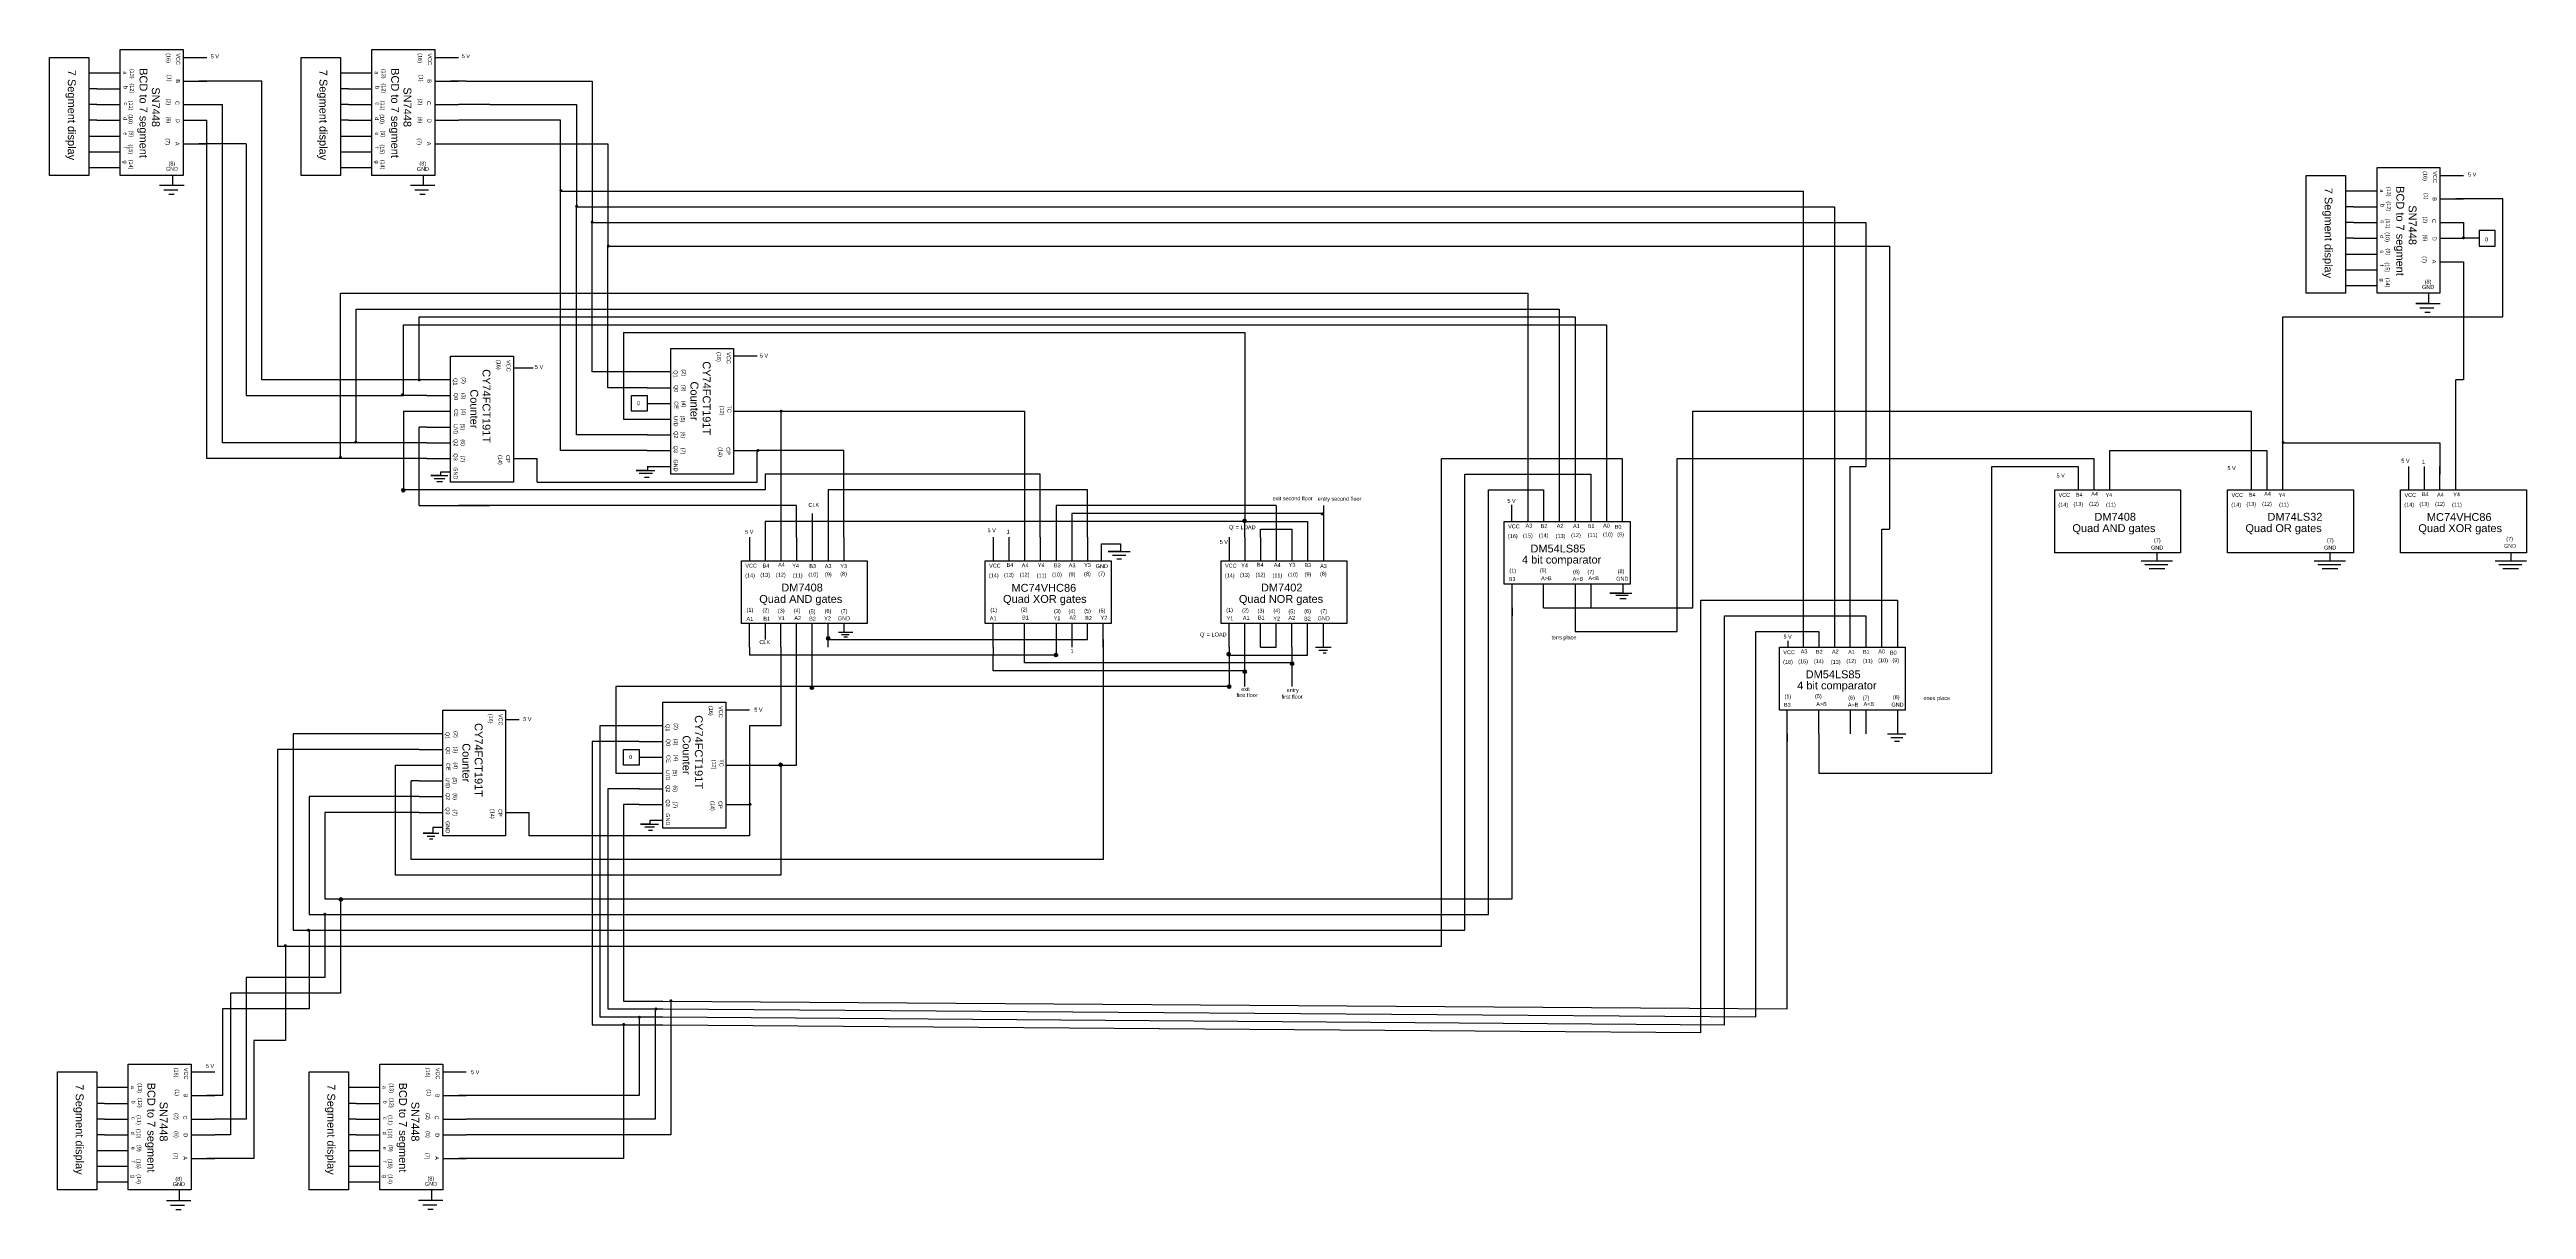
# Model space of a CAD drawing. Header units: millimetres. Extents: x 5.2 to 84, y 1.1 to 38.
import ezdxf

# ---------------------------------------------------------------- set-up
doc = ezdxf.new("R2010")
doc.units = ezdxf.units.MM
doc.styles.get("Standard").update_dxf_attribs({"font": 'arial.ttf'})

msp = doc.modelspace()

# ---------------------------------------------------------------- hatches: boundary and pattern name
h = msp.add_hatch(color=256)
h.dxf.hatch_style = 1
h.paths.add_polyline_path([(21.46, 33.516, 1), (21.559, 33.516, 1)])
h = msp.add_hatch(color=256)
h.dxf.hatch_style = 1
h.paths.add_polyline_path([(21.96, 33.018, 1), (22.059, 33.018, 1)])
h = msp.add_hatch(color=256)
h.dxf.hatch_style = 1
h.paths.add_polyline_path([(22.452, 32.514, 1), (22.551, 32.514, 1)])
h = msp.add_hatch(color=256)
h.dxf.hatch_style = 1
h.paths.add_polyline_path([(22.966, 31.752, 1), (23.065, 31.752, 1)])
h = msp.add_hatch(color=256)
h.dxf.hatch_style = 1
h.paths.add_polyline_path([(82.045, 32.015, 1), (81.946, 32.015, 1)])
h = msp.add_hatch(color=256)
h.dxf.hatch_style = 1
h.paths.add_polyline_path([(16.416, 27.02, 1), (16.515, 27.02, 1)])
h = msp.add_hatch(color=256)
h.dxf.hatch_style = 1
h.paths.add_polyline_path([(16.955, 27.499, 1), (17.054, 27.499, 1)])
h = msp.add_hatch(color=256)
h.dxf.hatch_style = 1
h.paths.add_polyline_path([(28.559, 26.503, 1), (28.46, 26.503, 1)])
h = msp.add_hatch(color=256)
h.dxf.hatch_style = 1
h.paths.add_polyline_path([(14.936, 25.522, 1), (15.035, 25.522, 1)])
h = msp.add_hatch(color=256)
h.dxf.hatch_style = 1
h.paths.add_polyline_path([(27.822, 25.256, 1), (27.723, 25.256, 1)])
h = msp.add_hatch(color=256)
h.dxf.hatch_style = 1
h.paths.add_polyline_path([(76.314, 25.507, 1), (76.215, 25.507, 1)])
h = msp.add_hatch(color=256)
h.dxf.hatch_style = 1
h.paths.add_polyline_path([(14.448, 25.035, 1), (14.547, 25.035, 1)])
h = msp.add_hatch(color=256)
h.dxf.hatch_style = 1
h.paths.add_polyline_path([(16.449, 23.99, 1), (16.548, 23.99, 1)])
h = msp.add_hatch(color=256)
h.dxf.hatch_style = 1
h.paths.add_polyline_path([(43.198, 23.016, 1), (43.297, 23.016, 1)])
h = msp.add_hatch(color=256)
h.dxf.hatch_style = 1
h.paths.add_polyline_path([(45.76, 23.238, 1), (45.661, 23.238, 1)])
h = msp.add_hatch(color=256)
h.dxf.hatch_style = 1
h.paths.add_polyline_path([(29.956, 19.282, 1), (30.055, 19.282, 1)])
h = msp.add_hatch(color=256)
h.dxf.hatch_style = 1
h.paths.add_polyline_path([(37.296, 18.75, 1), (37.197, 18.75, 1)])
h = msp.add_hatch(color=256)
h.dxf.hatch_style = 1
h.paths.add_polyline_path([(42.788, 18.78, 1), (42.689, 18.78, 1)])
h = msp.add_hatch(color=256)
h.dxf.hatch_style = 1
h.paths.add_polyline_path([(43.302, 18.22, 1), (43.203, 18.22, 1)])
h = msp.add_hatch(color=256)
h.dxf.hatch_style = 1
h.paths.add_polyline_path([(44.807, 18.474, 1), (44.708, 18.474, 1)])
h = msp.add_hatch(color=256)
h.dxf.hatch_style = 1
h.paths.add_polyline_path([(29.436, 17.711, 1), (29.535, 17.711, 1)])
h = msp.add_hatch(color=256)
h.dxf.hatch_style = 1
h.paths.add_polyline_path([(42.803, 17.749, 1), (42.704, 17.749, 1)])
h = msp.add_hatch(color=256)
h.dxf.hatch_style = 1
h.paths.add_polyline_path([(28.544, 15.263, 1), (28.445, 15.263, 1)])
h = msp.add_hatch(color=256)
h.dxf.hatch_style = 1
h.paths.add_polyline_path([(27.572, 14.006, 1), (27.473, 14.006, 1)])
h = msp.add_hatch(color=256)
h.dxf.hatch_style = 1
h.paths.add_polyline_path([(14.563, 10.98, 1), (14.464, 10.98, 1)])
h = msp.add_hatch(color=256)
h.dxf.hatch_style = 1
h.paths.add_polyline_path([(14.053, 10.511, 1), (13.954, 10.511, 1)])
h = msp.add_hatch(color=256)
h.dxf.hatch_style = 1
h.paths.add_polyline_path([(12.796, 9.512, 1), (12.697, 9.512, 1)])
h = msp.add_hatch(color=256)
h.dxf.hatch_style = 1
h.paths.add_polyline_path([(13.53, 10.003, 1), (13.431, 10.003, 1)])
h = msp.add_hatch(color=256)
h.dxf.hatch_style = 1
h.paths.add_polyline_path([(24.052, 7.238, 1), (23.953, 7.238, 1)])
h = msp.add_hatch(color=256)
h.dxf.hatch_style = 1
h.paths.add_polyline_path([(24.583, 7.501, 1), (24.484, 7.501, 1)])
h = msp.add_hatch(color=256)
h.dxf.hatch_style = 1
h.paths.add_polyline_path([(25.056, 7.76, 1), (24.957, 7.76, 1)])
h = msp.add_hatch(color=256)
h.dxf.hatch_style = 1
h.paths.add_polyline_path([(23.555, 7.008, 1), (23.456, 7.008, 1)])

# ---------------------------------------------------------------- linework, layer by layer
for p, q in [((7.5, 34.25), (7.5, 38)), ((7.5, 38), (9.5, 38)), ((9.5, 38), (9.5, 34.25)), ((15.5, 34.25), (15.5, 38)), ((15.5, 38), (17.5, 38)), ((17.5, 38), (17.5, 34.25)), ((5.25, 37.75), (6.5, 37.75)), ((5.25, 34), (5.25, 37.75)), ((6.5, 37.75), (6.5, 34)), ((7, 37.25), (6.5, 37.25)), ((7.5, 37.25), (7, 37.25)), ((9.5, 37.75), (10.25, 37.75)), ((13.25, 37.75), (14.5, 37.75)), ((13.25, 34), (13.25, 37.75)), ((14.5, 37.75), (14.5, 34)), ((15, 37.25), (14.5, 37.25)), ((15.5, 37.25), (15, 37.25)), ((17.5, 37.75), (18.25, 37.75)), ((6.75, 36.75), (6.5, 36.75)), ((6.75, 36.25), (6.5, 36.25)), ((6.75, 36.75), (7.5, 36.75)), ((6.75, 36.25), (7.5, 36.25)), ((9.5, 37), (10.25, 37)), ((9.5, 36.25), (10.25, 36.25)), ((10.5, 37), (10, 37)), ((12, 37), (10.25, 37)), ((10.25, 36.25), (10.75, 36.25)), ((10.75, 25.5), (10.75, 36.25)), ((12, 27.5), (12, 37)), ((14.75, 36.75), (14.5, 36.75)), ((14.75, 36.25), (14.5, 36.25)), ((14.75, 36.75), (15.5, 36.75)), ((14.75, 36.25), (15.5, 36.25)), ((17.5, 37), (18.25, 37)), ((17.5, 36.25), (18.25, 36.25)), ((18.5, 37), (18, 37)), ((19.25, 36.25), (18.25, 36.25)), ((18.5, 37), (22.5, 37)), ((19.25, 36.25), (22, 36.25)), ((22, 36.25), (22, 33)), ((22.5, 37), (22.5, 32.5)), ((6.75, 35.75), (6.5, 35.75)), ((6.75, 35.75), (7.5, 35.75)), ((9.5, 35.75), (10.25, 35.75)), ((10.25, 25), (10.25, 35.75)), ((14.75, 35.75), (14.5, 35.75)), ((14.75, 35.75), (14.5, 35.75)), ((14.75, 35.75), (15.5, 35.75)), ((17.5, 35.75), (18.25, 35.75)), ((18.75, 35.75), (18.25, 35.75)), ((21.5, 35.75), (18.75, 35.75)), ((21.5, 33.5), (21.5, 35.75)), ((6.5, 35.25), (6.75, 35.25)), ((6.5, 34.75), (6.75, 34.75)), ((6.75, 35.25), (7.5, 35.25)), ((6.75, 34.75), (7.5, 34.75)), ((9.5, 35), (10.25, 35)), ((11.5, 35), (10, 35)), ((11.5, 35), (11.5, 27)), ((14.5, 35.25), (14.75, 35.25)), ((14.5, 34.75), (14.75, 34.75)), ((14.75, 35.25), (15.5, 35.25)), ((14.75, 34.75), (15.5, 34.75)), ((17.5, 35), (18.25, 35)), ((18.25, 35), (23, 35)), ((23, 35), (23, 31.75)), ((6.5, 34), (5.25, 34)), ((6.5, 34.25), (7, 34.25)), ((6.75, 34.25), (7.5, 34.25)), ((7.5, 34), (7.5, 34.25)), ((9.5, 34), (7.5, 34)), ((9.157, 34.006), (9.157, 33.685)), ((9.5, 34.5), (9.5, 34.5)), ((9.5, 34.25), (9.5, 34)), ((14.5, 34), (13.25, 34)), ((14.5, 34.25), (15.5, 34.25)), ((15.5, 34), (15.5, 34.25)), ((17.5, 34), (15.5, 34)), ((17.133, 34.005), (17.133, 33.685)), ((17.5, 34.5), (17.5, 34.5)), ((17.5, 34.25), (17.5, 34)), ((77, 34), (78.25, 34)), ((77, 30.25), (77, 34)), ((78.25, 34), (78.25, 30.25)), ((79.25, 30.5), (79.25, 34.25)), ((79.25, 34.25), (81.25, 34.25)), ((81.25, 34.25), (81.25, 30.5)), ((81.25, 34), (82, 34)), ((8.751, 33.685), (9.525, 33.685)), ((8.883, 33.544), (9.327, 33.544)), ((9.044, 33.403), (9.213, 33.403)), ((16.727, 33.685), (17.5, 33.685)), ((16.859, 33.543), (17.302, 33.543)), ((17.019, 33.402), (17.189, 33.402)), ((21.5, 31), (21.5, 33.5)), ((21.5, 33.5), (46.5, 33.5)), ((46.5, 33.5), (61, 33.5)), ((61, 33.5), (61, 19)), ((78.75, 33.5), (78.25, 33.5)), ((79.25, 33.5), (78.75, 33.5)), ((81.25, 33.25), (82, 33.25)), ((82.25, 33.25), (81.75, 33.25)), ((83.25, 33.25), (82.25, 33.25)), ((83.25, 29.5), (83.25, 33.25)), ((22, 32.5), (22, 33)), ((22, 33), (46.5, 33)), ((22, 25.75), (22, 32.5)), ((22.5, 32), (22.5, 32.5)), ((22.5, 32.5), (46.5, 32.5)), ((46.25, 33), (62, 33)), ((46.25, 32.5), (63, 32.5)), ((62, 33), (62, 19)), ((63, 32.5), (63, 24.75)), ((78.5, 33), (78.25, 33)), ((78.5, 32.5), (78.25, 32.5)), ((78.5, 33), (79.25, 33)), ((78.5, 32.5), (79.25, 32.5)), ((81.25, 32.5), (82, 32.5)), ((82, 32.5), (82, 32)), ((22.5, 27.75), (22.5, 32)), ((23, 27.25), (23, 31.75)), ((23, 31.75), (23.5, 31.75)), ((23.5, 31.75), (46.5, 31.75)), ((46.5, 31.75), (63.75, 31.75)), ((63.75, 31.75), (63.75, 22.75)), ((78.5, 32), (78.25, 32)), ((78.5, 32), (78.25, 32)), ((78.25, 31.5), (78.5, 31.5)), ((78.5, 32), (79.25, 32)), ((78.5, 31.5), (79.25, 31.5)), ((81.25, 32), (82, 32)), ((82.5, 32), (82, 32)), ((82.5, 32.25), (82.5, 31.75)), ((83, 32.25), (82.5, 32.25)), ((82.5, 31.75), (83, 31.75)), ((83, 31.75), (83, 32.25)), ((21.5, 25.25), (21.5, 31)), ((78.25, 31), (78.5, 31)), ((78.5, 31), (79.25, 31)), ((81.25, 31.25), (82, 31.25)), ((81.25, 30.75), (81.25, 30.75)), ((82, 31.25), (82, 27.5)), ((14.5, 25), (14.5, 30.25)), ((14.5, 30.25), (27.75, 30.25)), ((27.75, 30.25), (52.25, 30.25)), ((52.25, 30.25), (52.25, 23.75)), ((78.25, 30.25), (77, 30.25)), ((78.25, 30.5), (79.25, 30.5)), ((79.25, 30.25), (79.25, 30.5)), ((81.25, 30.25), (79.25, 30.25)), ((80.887, 29.93), (80.481, 29.93)), ((80.481, 29.93), (81.254, 29.93)), ((80.887, 30.25), (80.887, 29.93)), ((81.25, 30.5), (81.25, 30.25)), ((15, 25.5), (15, 29.75)), ((15, 29.75), (27.75, 29.75)), ((16.5, 27), (16.5, 29.25)), ((16.5, 29.25), (27.75, 29.25)), ((17, 29.25), (17, 29.5)), ((17, 29.5), (27.75, 29.5)), ((17, 27.5), (17, 29.25)), ((27.5, 29.75), (53.25, 29.75)), ((27.75, 29.5), (53.75, 29.5)), ((27.75, 29.25), (54.75, 29.25)), ((53.25, 29.75), (53.25, 23.75)), ((53.75, 29.5), (53.75, 23.75)), ((54.75, 29.25), (54.75, 23.5)), ((76.25, 25.5), (76.25, 29.5)), ((76.25, 29.5), (83.25, 29.5)), ((80.613, 29.789), (81.056, 29.789)), ((80.774, 29.647), (80.943, 29.647)), ((23.5, 29), (23.5, 26.25)), ((23.5, 29), (43.25, 29)), ((25, 24.75), (25, 28.5)), ((25, 28.5), (27, 28.5)), ((27, 28.5), (27, 24.75)), ((43.25, 29), (43.25, 23)), ((18, 24.5), (18, 28.25)), ((18, 28.25), (20, 28.25)), ((19.992, 27.88), (20.628, 27.88)), ((20, 28.25), (20, 24.5)), ((24.5, 27.75), (22.5, 27.75)), ((25, 27.75), (24.5, 27.75)), ((27.75, 28.25), (27, 28.25)), ((11.5, 27), (16.5, 27)), ((17, 27.5), (12, 27.5)), ((17.25, 27), (16.5, 27)), ((17.5, 27.5), (17, 27.5)), ((17.25, 27), (18, 27)), ((18, 27.5), (17.5, 27.5)), ((24.25, 27.25), (23, 27.25)), ((23.75, 27), (24.25, 27)), ((23.75, 26.5), (23.75, 27)), ((24.25, 27.25), (25, 27.25)), ((24.25, 27), (24.25, 26.5)), ((81.75, 25), (81.75, 27.5)), ((82, 27.5), (81.75, 27.5)), ((16.5, 26.5), (17.25, 26.5)), ((16.5, 26.5), (16.5, 24)), ((17.25, 26), (17, 26)), ((17, 25), (17, 26)), ((17.25, 26.5), (18, 26.5)), ((17.25, 26), (18, 26)), ((23.5, 26.25), (24.25, 26.25)), ((24.25, 26.5), (23.75, 26.5)), ((24.25, 26.75), (25, 26.75)), ((24.25, 26.25), (25, 26.25)), ((27, 26.5), (27.75, 26.5)), ((27.75, 26.5), (28.5, 26.5)), ((28.5, 26.5), (28.5, 22.5)), ((28.5, 26.5), (36.25, 26.5)), ((36.25, 26.5), (36.25, 22.5)), ((57.5, 20.25), (57.5, 26.5)), ((57.5, 26.5), (75.25, 26.5)), ((75.25, 26.5), (75.25, 24.75)), ((15, 25.5), (10.75, 25.5)), ((17.25, 25.5), (15, 25.5)), ((17.25, 25.5), (18, 25.5)), ((24.25, 25.25), (21.5, 25.25)), ((24.25, 25.75), (22, 25.75)), ((24.25, 25.75), (25, 25.75)), ((24.25, 25.25), (25, 25.25)), ((27, 25.25), (27.75, 25.25)), ((30.5, 25.25), (27.75, 25.25)), ((27.75, 24.25), (27.75, 25.25)), ((30.5, 22.5), (30.5, 25.25)), ((70.75, 24), (70.75, 25.25)), ((70.75, 25.25), (75.75, 25.25)), ((75.75, 25.25), (75.75, 24.75)), ((76.25, 25.25), (76.25, 25.5)), ((76.25, 25.5), (81.25, 25.5)), ((76.25, 24), (76.25, 25.25)), ((81.25, 25.5), (81.25, 24.5)), ((14.5, 25), (10.25, 25)), ((17.25, 25), (14.5, 25)), ((17, 23.5), (17, 25)), ((17.25, 25), (18, 25)), ((17.68, 24.458), (17.372, 24.458)), ((17.372, 24.458), (17.909, 24.458)), ((18.005, 24.56), (17.68, 24.56)), ((17.68, 24.56), (17.68, 24.458)), ((18, 24.25), (18, 24.5)), ((20, 25), (20.75, 25)), ((20, 24.75), (20, 24.75)), ((20, 24.5), (20, 24.25)), ((20.75, 24.25), (20.75, 25)), ((24.26, 24.623), (23.901, 24.623)), ((23.901, 24.623), (24.499, 24.623)), ((23.992, 24.532), (24.42, 24.532)), ((24.25, 24.75), (25, 24.75)), ((24.26, 24.733), (24.26, 24.623)), ((25, 24.5), (25, 24.75)), ((27, 24.5), (25, 24.5)), ((27, 25), (27, 25)), ((27, 24.75), (27, 24.5)), ((36.75, 24.5), (28, 24.5)), ((28, 24.5), (28, 24)), ((36.75, 22.5), (36.75, 24.5)), ((49.5, 18), (49.5, 25)), ((49.5, 25), (55.25, 25)), ((50.25, 18.25), (50.25, 24.5)), ((50.25, 24.5), (54.25, 24.5)), ((54.25, 24.5), (54.25, 23.5)), ((55.25, 25), (55.25, 23.5)), ((57, 19.5), (57, 25)), ((57, 25), (70.25, 25)), ((62.5, 19), (62.5, 24.75)), ((62.5, 24.75), (63, 24.75)), ((67, 15), (67, 24.75)), ((67, 24.75), (69.75, 24.75)), ((69.75, 24.75), (69.75, 24)), ((70.25, 25), (70.25, 24)), ((75.25, 24.75), (75.25, 24)), ((75.75, 25), (75.75, 24)), ((80.25, 24.75), (80.25, 24)), ((80.75, 24.75), (80.75, 24)), ((81.25, 24), (81.25, 24.75)), ((81.75, 24), (81.75, 25)), ((28, 24), (16.5, 24)), ((17.481, 24.362), (17.819, 24.362)), ((17.565, 24.265), (17.74, 24.265)), ((20, 24.25), (18, 24.25)), ((20.75, 24.25), (27.75, 24.25)), ((24.161, 24.402), (24.31, 24.402)), ((38.25, 24), (30, 24)), ((30, 24), (30, 22.25)), ((38.25, 22.5), (38.25, 24)), ((51, 17.75), (51, 24)), ((51, 24), (52.75, 24)), ((52.25, 23.75), (52.25, 23)), ((52.75, 24), (52.75, 23.5)), ((52.75, 23.75), (52.75, 23)), ((53.25, 23.75), (53.25, 23)), ((53.75, 23.75), (53.75, 23)), ((54.25, 23.75), (54.25, 23)), ((54.75, 23.75), (54.75, 23)), ((55.25, 23.75), (55.25, 23)), ((69, 24), (72.75, 24)), ((69, 22), (69, 24)), ((72.5, 24), (72.5, 24)), ((72.75, 24), (73, 24)), ((73, 24), (73, 22)), ((74.5, 24), (78.25, 24)), ((74.5, 22), (74.5, 24)), ((78, 24), (78, 24)), ((78.25, 24), (78.5, 24)), ((78.5, 24), (78.5, 22)), ((80, 24), (83.75, 24)), ((80, 22), (80, 24)), ((83.5, 24), (83.5, 24)), ((83.75, 24), (84, 24)), ((84, 24), (84, 22)), ((17, 23.5), (19.25, 23.5)), ((29, 23.5), (18.25, 23.5)), ((43.25, 23), (28, 23)), ((28, 23), (28, 22.5)), ((29, 22.5), (29, 23.5)), ((29.5, 23.25), (29.5, 22.25)), ((44.25, 23.5), (37.25, 23.5)), ((37.25, 23.5), (37.25, 22.5)), ((45.75, 23.25), (37.75, 23.25)), ((37.75, 23.25), (37.75, 22.5)), ((43.25, 22.5), (43.25, 23)), ((43.25, 23), (45.25, 23)), ((44.25, 23.5), (44.25, 22.5)), ((45.25, 23), (45.25, 22.25)), ((45.75, 23.5), (45.75, 22.25)), ((51.5, 23), (55.25, 23)), ((51.5, 21), (51.5, 23)), ((51.736, 23.528), (51.736, 23.001)), ((55, 23), (55, 23)), ((55.25, 23), (55.5, 23)), ((55.5, 23), (55.5, 21)), ((27.5, 22.5), (27.5, 21.75)), ((28, 22.5), (28, 21.75)), ((28.5, 22.5), (28.5, 21.75)), ((29, 22.5), (29, 21.75)), ((29.5, 22.5), (29.5, 21.75)), ((30, 22.5), (30, 21.75)), ((30.5, 22.5), (30.5, 21.75)), ((35.25, 22.5), (35.25, 21.75)), ((35.75, 22.5), (35.75, 21.75)), ((36.25, 22.5), (36.25, 21.75)), ((36.75, 22.5), (36.75, 21.75)), ((37.25, 22.5), (37.25, 21.75)), ((37.75, 22.5), (37.75, 21.75)), ((38.25, 22.5), (38.25, 21.75)), ((38.693, 21.737), (38.693, 22.288)), ((38.693, 22.288), (39.296, 22.288)), ((39.296, 22.288), (39.296, 22.038)), ((42.75, 22.5), (42.75, 21.75)), ((43.25, 22.5), (43.25, 21.75)), ((43.75, 22.5), (43.75, 22.75)), ((43.75, 22.75), (44.75, 22.75)), ((43.75, 22.5), (43.75, 21.75)), ((44.25, 22.5), (44.25, 21.75)), ((44.75, 22.75), (44.75, 22.5)), ((44.75, 22.5), (44.75, 21.75)), ((45.25, 22.5), (45.25, 21.75)), ((45.75, 22.5), (45.75, 21.75)), ((63.5, 19), (63.5, 22.75)), ((63.5, 22.75), (63.75, 22.75)), ((27.25, 21.75), (31, 21.75)), ((27.25, 19.75), (27.25, 21.75)), ((30.75, 21.75), (30.75, 21.75)), ((31, 21.75), (31.25, 21.75)), ((31.25, 21.75), (31.25, 19.75)), ((35, 21.75), (38.75, 21.75)), ((35, 19.75), (35, 21.75)), ((38.5, 21.75), (38.5, 21.75)), ((38.75, 21.75), (39, 21.75)), ((39.296, 22.038), (38.904, 22.038)), ((38.904, 22.038), (39.607, 22.038)), ((39, 21.75), (39, 19.75)), ((39.045, 21.927), (39.466, 21.927)), ((39.185, 21.807), (39.336, 21.807)), ((42.5, 21.75), (46.25, 21.75)), ((42.5, 19.75), (42.5, 21.75)), ((46, 21.75), (46, 21.75)), ((46.25, 21.75), (46.5, 21.75)), ((46.5, 21.75), (46.5, 19.75)), ((72.75, 22), (69, 22)), ((71.75, 21.75), (72.75, 21.75)), ((71.872, 21.629), (72.601, 21.629)), ((72, 21.75), (72.5, 21.75)), ((72, 21.5), (72.5, 21.5)), ((72.25, 22), (72.25, 21.75)), ((73, 22), (72.75, 22)), ((78.25, 22), (74.5, 22)), ((77.25, 21.75), (78.25, 21.75)), ((77.372, 21.629), (78.101, 21.629)), ((77.5, 21.75), (78, 21.75)), ((77.5, 21.5), (78, 21.5)), ((77.75, 22), (77.75, 21.75)), ((78.5, 22), (78.25, 22)), ((83.75, 22), (80, 22)), ((83, 21.75), (84, 21.75)), ((83.122, 21.629), (83.851, 21.629)), ((83.25, 21.75), (83.75, 21.75)), ((83.25, 21.5), (83.75, 21.5)), ((83.5, 22), (83.5, 21.75)), ((84, 22), (83.75, 22)), ((55.25, 21), (51.5, 21)), ((51.75, 20.25), (51.75, 21)), ((51.75, 11), (51.75, 20.5)), ((52.75, 20.25), (52.75, 21)), ((53.75, 21), (53.75, 20.25)), ((54.25, 21), (54.25, 20.25)), ((55.271, 20.716), (54.86, 20.716)), ((54.86, 20.716), (55.56, 20.716)), ((55.046, 20.652), (55.438, 20.652)), ((55.175, 20.55), (55.374, 20.55)), ((55.5, 21), (55.25, 21)), ((55.271, 20.999), (55.271, 20.716)), ((57.75, 18.75), (57.75, 20.5)), ((57.75, 20.5), (64, 20.5)), ((64, 20.5), (64, 19)), ((31, 19.75), (27.25, 19.75)), ((27.5, 19), (27.5, 19.75)), ((28, 19.75), (28, 19.25)), ((28.5, 19), (28.5, 19.75)), ((29, 19), (29, 19.75)), ((29.5, 19), (29.5, 19.75)), ((30, 19), (30, 19.75)), ((30.5, 19.75), (30.5, 19.5)), ((31.25, 19.75), (31, 19.75)), ((38.75, 19.75), (35, 19.75)), ((35.25, 19), (35.25, 19.75)), ((36.25, 19), (36.25, 19.75)), ((37.25, 19.75), (37.25, 18.75)), ((37.75, 19.75), (37.75, 19)), ((38.25, 19.25), (38.25, 19.75)), ((39, 19.75), (38.75, 19.75)), ((38.75, 19), (38.75, 19.75)), ((46.25, 19.75), (42.5, 19.75)), ((42.75, 19), (42.75, 19.75)), ((43.25, 19), (43.25, 19.75)), ((43.75, 19), (43.75, 19.75)), ((44.25, 19), (44.25, 19.75)), ((44.75, 19), (44.75, 19.75)), ((45.25, 19), (45.25, 19.75)), ((45.75, 19), (45.75, 19.75)), ((46.5, 19.75), (46.25, 19.75)), ((51.75, 20.25), (51.75, 20)), ((52.75, 20.25), (57.5, 20.25)), ((53.75, 20.25), (53.75, 19.5)), ((58.5, 18.75), (58.5, 20)), ((58.5, 20), (63, 20)), ((63, 20), (63, 19)), ((27.5, 19), (27.5, 18.75)), ((28.5, 19), (28.5, 16.75)), ((29, 15.25), (29, 19.25)), ((29.5, 17.75), (29.5, 19)), ((30, 19.25), (38.25, 19.25)), ((30.331, 19.483), (30.788, 19.483)), ((30.431, 19.402), (30.669, 19.402)), ((30.506, 19.327), (30.619, 19.327)), ((35.25, 19), (35.25, 18.75)), ((36.25, 18.5), (36.25, 19.25)), ((38.75, 19.25), (38.75, 12.25)), ((42.75, 19), (42.75, 18.75)), ((43.25, 17.75), (43.25, 19)), ((43.75, 19), (44.25, 19)), ((44.75, 19), (44.75, 17.75)), ((45.25, 18.75), (45.25, 19.25)), ((45.5, 19), (46, 19)), ((45.605, 18.903), (45.88, 18.903)), ((53.75, 19.5), (57, 19.5)), ((59.5, 7.25), (59.5, 19.5)), ((59.5, 19.5), (61.5, 19.5)), ((60.25, 19), (64, 19)), ((60.25, 17), (60.25, 19)), ((60.517, 19.2), (60.517, 19.006)), ((61.5, 19.5), (61.5, 19)), ((63.75, 19), (63.75, 19)), ((64, 19), (64.25, 19)), ((64.25, 19), (64.25, 17)), ((37.25, 18.75), (27.5, 18.75)), ((35.25, 18.25), (35.25, 18.75)), ((43.25, 18.25), (35.25, 18.25)), ((44.75, 18.5), (36.25, 18.5)), ((42.75, 18.75), (45.25, 18.75)), ((42.75, 18.75), (42.75, 17.75)), ((45.739, 18.82), (45.835, 18.82)), ((50.25, 10), (50.25, 18.25)), ((57.75, 6.75), (57.75, 18.75)), ((58.5, 7), (58.5, 18.75)), ((42.75, 17.75), (23.25, 17.75)), ((23.25, 17.75), (23.25, 15)), ((49.5, 9.5), (49.5, 18)), ((51, 10.5), (51, 17.75)), ((17.75, 13.25), (17.75, 17)), ((17.75, 17), (19.75, 17)), ((19.75, 17), (19.75, 13.25)), ((19.764, 16.707), (20.186, 16.707)), ((24.75, 13.5), (24.75, 17.25)), ((24.75, 17.25), (26.75, 17.25)), ((26.75, 17.25), (26.75, 13.5)), ((27.5, 17), (26.75, 17)), ((28.5, 16.75), (28.5, 16.5)), ((64, 17), (60.25, 17)), ((60.5, 16.25), (60.5, 17)), ((61.5, 16.25), (61.5, 17)), ((62.5, 17), (62.5, 16.25)), ((63, 17), (63, 16.25)), ((64.25, 17), (64, 17)), ((64, 17), (64, 16.25)), ((17, 15.75), (12.5, 15.75)), ((12.5, 15.75), (12.5, 10)), ((17.25, 16.25), (13, 16.25)), ((13, 16.25), (13, 10)), ((17, 15.75), (17.75, 15.75)), ((17.75, 16.25), (17.25, 16.25)), ((24, 16), (22.5, 16)), ((22.5, 16), (22.5, 7)), ((24.25, 16.5), (22.75, 16.5)), ((22.75, 16.5), (22.75, 7.25)), ((23.5, 15.75), (24, 15.75)), ((23.5, 15.25), (23.5, 15.75)), ((24, 16), (24.75, 16)), ((24, 15.75), (24, 15.25)), ((24.75, 16.5), (24.25, 16.5)), ((28.5, 16.5), (27.5, 16.5)), ((27.5, 16.5), (27.5, 14)), ((60.5, 16.25), (60.5, 16)), ((60.5, 7.5), (60.5, 16.25)), ((61.5, 16.25), (61.5, 15)), ((63.689, 16.247), (64.264, 16.247)), ((63.792, 16.131), (64.174, 16.131)), ((63.909, 16.014), (64.064, 16.014)), ((16.25, 11.75), (16.25, 15.25)), ((16.25, 15.25), (17, 15.25)), ((17, 15.25), (17.75, 15.25)), ((23.25, 15), (24, 15)), ((24, 15.25), (23.5, 15.25)), ((24, 15.5), (24.75, 15.5)), ((24, 15), (24.75, 15)), ((26.75, 15.25), (27.5, 15.25)), ((27.5, 15.25), (28.75, 15.25)), ((28.5, 15.25), (28.5, 11.75)), ((28.75, 15.25), (29, 15.25)), ((61.5, 15), (67, 15)), ((17, 14.25), (13.5, 14.25)), ((13.5, 14.25), (13.5, 10.5)), ((17, 14.75), (16.75, 14.75)), ((16.75, 13.75), (16.75, 14.75)), ((17, 14.75), (17.75, 14.75)), ((17, 14.25), (17.75, 14.25)), ((24, 14.5), (23, 14.5)), ((23, 14.5), (23, 7.5)), ((24, 14.5), (24.75, 14.5)), ((17, 13.75), (14, 13.75)), ((14, 13.75), (14, 11)), ((16.75, 12.25), (16.75, 13.75)), ((17, 13.75), (17.75, 13.75)), ((19.75, 13.75), (20.5, 13.75)), ((19.75, 13.5), (19.75, 13.5)), ((20.5, 13), (20.5, 13.75)), ((24, 14), (23.5, 14)), ((23.5, 14), (23.5, 7.75)), ((24, 14), (24.75, 14)), ((24.748, 13.49), (24.336, 13.49)), ((24.336, 13.49), (24.336, 13.37)), ((24.75, 13.25), (24.75, 13.5)), ((26.75, 14), (27.5, 14)), ((26.75, 13.75), (26.75, 13.75)), ((26.75, 13.5), (26.75, 13.25)), ((27.5, 14), (27.5, 13)), ((17.434, 13.084), (17.13, 13.084)), ((17.13, 13.084), (17.631, 13.084)), ((17.257, 12.996), (17.504, 12.996)), ((17.327, 12.913), (17.441, 12.913)), ((17.745, 13.274), (17.434, 13.274)), ((17.434, 13.274), (17.434, 13.084)), ((17.75, 13), (17.75, 13.25)), ((19.75, 13), (17.75, 13)), ((19.75, 13.25), (19.75, 13)), ((27.5, 13), (20.5, 13)), ((24.336, 13.37), (24.044, 13.37)), ((24.044, 13.37), (24.609, 13.37)), ((24.178, 13.288), (24.482, 13.288)), ((24.292, 13.186), (24.425, 13.186)), ((26.75, 13.25), (24.75, 13.25)), ((38.75, 12.25), (16.75, 12.25)), ((28.5, 11.75), (16.25, 11.75)), ((13.5, 10.5), (21.75, 10.5)), ((14, 11), (21.75, 11)), ((14, 10.5), (14, 8.5)), ((14.5, 11), (14.5, 8)), ((21.5, 10.5), (51, 10.5)), ((21.75, 11), (51.75, 11)), ((12.5, 10), (12.5, 9.5)), ((12.5, 9.5), (21.75, 9.5)), ((12.75, 9.5), (12.75, 6.5)), ((13, 10), (16, 10)), ((13.5, 10), (13.5, 7.5)), ((15.5, 10), (50.25, 10)), ((21.5, 9.5), (49.5, 9.5)), ((14.5, 8), (11, 8)), ((11, 8), (11, 3.5)), ((14, 8.5), (11.5, 8.5)), ((11.5, 8.5), (11.5, 4)), ((13.5, 7.5), (10.75, 7.5)), ((10.75, 7.5), (10.75, 4.75)), ((22.75, 7.25), (24.75, 7.25)), ((23, 7.5), (24.75, 7.5)), ((23.5, 7.75), (24.75, 7.75)), ((24, 7.25), (24, 4.75)), ((24.5, 7.5), (24.5, 4)), ((24.75, 7.75), (60.5, 7.5)), ((24.75, 7.5), (59.5, 7.25)), ((24.75, 7.25), (58.5, 7)), ((25, 7.75), (25, 3.5)), ((12.75, 6.5), (11.75, 6.5)), ((11.75, 6.5), (11.75, 2.75)), ((22.5, 7), (24.75, 7)), ((23.5, 7), (23.5, 2.75)), ((24.75, 7), (57.75, 6.75)), ((7.75, 2), (7.75, 5.75)), ((7.75, 5.75), (9.75, 5.75)), ((9.75, 5.75), (9.75, 2)), ((15.75, 2), (15.75, 5.75)), ((15.75, 5.75), (17.75, 5.75)), ((17.75, 5.75), (17.75, 2)), ((5.5, 5.5), (6.75, 5.5)), ((5.5, 1.75), (5.5, 5.5)), ((6.75, 5.5), (6.75, 1.75)), ((7.25, 5), (6.75, 5)), ((7.75, 5), (7.25, 5)), ((9.75, 5.5), (10.5, 5.5)), ((9.75, 4.75), (10.5, 4.75)), ((10.75, 4.75), (10.25, 4.75)), ((13.5, 5.5), (14.75, 5.5)), ((13.5, 1.75), (13.5, 5.5)), ((14.75, 5.5), (14.75, 1.75)), ((15.25, 5), (14.75, 5)), ((15.75, 5), (15.25, 5)), ((17.75, 5.5), (18.5, 5.5)), ((17.75, 4.75), (18.5, 4.75)), ((18.75, 4.75), (18.25, 4.75)), ((24, 4.75), (18.75, 4.75)), ((7, 4.5), (6.75, 4.5)), ((7, 4), (6.75, 4)), ((7, 4.5), (7.75, 4.5)), ((7, 4), (7.75, 4)), ((9.75, 4), (10.5, 4)), ((11.5, 4), (10.5, 4)), ((15, 4.5), (14.75, 4.5)), ((15, 4), (14.75, 4)), ((15, 4.5), (15.75, 4.5)), ((15, 4), (15.75, 4)), ((17.75, 4), (18.5, 4)), ((19.5, 4), (18.5, 4)), ((24.5, 4), (19.5, 4)), ((7, 3.5), (6.75, 3.5)), ((7, 3.5), (7.75, 3.5)), ((9.75, 3.5), (10.5, 3.5)), ((11, 3.5), (10.5, 3.5)), ((15, 3.5), (14.75, 3.5)), ((15, 3.5), (14.75, 3.5)), ((15, 3.5), (15.75, 3.5)), ((17.75, 3.5), (18.5, 3.5)), ((19, 3.5), (18.5, 3.5)), ((25, 3.5), (19, 3.5)), ((6.75, 3), (7, 3)), ((6.75, 2.5), (7, 2.5)), ((7, 3), (7.75, 3)), ((7, 2.5), (7.75, 2.5)), ((9.75, 2.75), (10.5, 2.75)), ((11.75, 2.75), (10.25, 2.75)), ((14.75, 3), (15, 3)), ((14.75, 2.5), (15, 2.5)), ((15, 3), (15.75, 3)), ((15, 2.5), (15.75, 2.5)), ((17.75, 2.75), (18.5, 2.75)), ((19.75, 2.75), (18.25, 2.75)), ((23.5, 2.75), (19.25, 2.75)), ((6.75, 1.75), (5.5, 1.75)), ((6.75, 2), (7.25, 2)), ((7, 2), (7.75, 2)), ((7.75, 1.75), (7.75, 2)), ((9.75, 1.75), (7.75, 1.75)), ((9.375, 1.729), (9.375, 1.409)), ((9.75, 2.25), (9.75, 2.25)), ((9.75, 2), (9.75, 1.75)), ((14.75, 1.75), (13.5, 1.75)), ((14.75, 2), (15.75, 2)), ((15.75, 1.75), (15.75, 2)), ((17.75, 1.75), (15.75, 1.75)), ((17.389, 1.739), (17.389, 1.419)), ((17.75, 2.25), (17.75, 2.25)), ((17.75, 2), (17.75, 1.75)), ((8.969, 1.409), (9.743, 1.409)), ((9.101, 1.268), (9.544, 1.268)), ((9.262, 1.126), (9.431, 1.126)), ((16.984, 1.419), (17.757, 1.419)), ((17.116, 1.277), (17.559, 1.277)), ((17.276, 1.136), (17.446, 1.136))]:
    msp.add_line(p, q)
at = {"linetype": 'Continuous', "lineweight": 200}
for centre in [(16.498, 23.99), (43.247, 23.016), (30.005, 19.282), (37.247, 18.75), (42.738, 18.78), (43.253, 18.22), (44.757, 18.474), (29.486, 17.711), (42.754, 17.749), (28.494, 15.263), (14.513, 10.98)]:
    msp.add_circle(centre, 0.0495, dxfattribs=at)

# ---------------------------------------------------------------- texts
for s, height, p in [('(16)', 0.125, (8.97, 37.884)), ('VCC', 0.125, (9.279, 37.878)), ('(16)', 0.125, (16.97, 37.884)), ('VCC', 0.125, (17.279, 37.878)), ('7 Segment display', 0.25, (5.832, 37.356)), ('a', 0.125, (7.592, 37.306)), ('(13)', 0.125, (7.812, 37.388)), ('BCD to 7 segment', 0.25, (8.112, 37.408)), ('(1)', 0.125, (9.002, 37.196)), ('B', 0.125, (9.268, 37.054)), ('7 Segment display', 0.25, (13.832, 37.356)), ('a', 0.125, (15.592, 37.306)), ('(13)', 0.125, (15.812, 37.388)), ('BCD to 7 segment', 0.25, (16.112, 37.408)), ('(1)', 0.125, (17.002, 37.196)), ('B', 0.125, (17.268, 37.054)), ('b', 0.125, (7.61, 36.837)), ('c', 0.125, (7.614, 36.32)), ('(11)', 0.125, (7.781, 36.376)), ('(12)', 0.125, (7.812, 36.923)), ('SN7448', 0.25, (8.504, 36.799)), ('(2)', 0.125, (8.973, 36.44)), ('C', 0.125, (9.249, 36.362)), ('b', 0.125, (15.61, 36.837)), ('c', 0.125, (15.614, 36.32)), ('(11)', 0.125, (15.781, 36.376)), ('(12)', 0.125, (15.812, 36.923)), ('SN7448', 0.25, (16.504, 36.799)), ('(2)', 0.125, (16.973, 36.44)), ('C', 0.125, (17.249, 36.362)), ('d', 0.125, (7.596, 35.85)), ('(10)', 0.125, (7.771, 35.943)), ('(6)', 0.125, (8.973, 35.868)), ('D', 0.125, (9.265, 35.797)), ('d', 0.125, (15.596, 35.85)), ('(10)', 0.125, (15.771, 35.943)), ('(6)', 0.125, (16.973, 35.868)), ('D', 0.125, (17.265, 35.797)), ('f', 0.125, (7.598, 34.911)), ('e', 0.125, (7.602, 35.369)), ('(15)', 0.125, (7.771, 34.983)), ('(9)', 0.125, (7.792, 35.427)), ('(7)', 0.125, (8.95, 35.178)), ('A', 0.125, (9.254, 35.066)), ('f', 0.125, (15.598, 34.911)), ('e', 0.125, (15.602, 35.369)), ('(15)', 0.125, (15.771, 34.983)), ('(9)', 0.125, (15.792, 35.427)), ('(7)', 0.125, (16.95, 35.178)), ('A', 0.125, (17.254, 35.066)), ('g', 0.125, (7.596, 34.472)), ('(14)', 0.125, (7.781, 34.498)), ('g', 0.125, (15.596, 34.472)), ('(14)', 0.125, (15.781, 34.498)), ('(16)', 0.125, (80.72, 34.134)), ('VCC', 0.125, (81.029, 34.128)), ('7 Segment display', 0.25, (77.582, 33.606)), ('a', 0.125, (79.342, 33.556)), ('b', 0.125, (79.36, 33.087)), ('(13)', 0.125, (79.562, 33.638)), ('(12)', 0.125, (79.562, 33.173)), ('BCD to 7 segment', 0.25, (79.862, 33.658)), ('(1)', 0.125, (80.752, 33.446)), ('B', 0.125, (81.018, 33.304)), ('c', 0.125, (79.364, 32.57)), ('(11)', 0.125, (79.531, 32.626)), ('SN7448', 0.25, (80.254, 33.049)), ('(2)', 0.125, (80.723, 32.69)), ('C', 0.125, (80.999, 32.612)), ('d', 0.125, (79.346, 32.1)), ('e', 0.125, (79.352, 31.619)), ('(10)', 0.125, (79.521, 32.193)), ('(9)', 0.125, (79.542, 31.677)), ('(6)', 0.125, (80.723, 32.118)), ('D', 0.125, (81.015, 32.047)), ('g', 0.125, (79.346, 30.722)), ('f', 0.125, (79.348, 31.161)), ('(15)', 0.125, (79.521, 31.233)), ('(14)', 0.125, (79.531, 30.748)), ('(7)', 0.125, (80.7, 31.428)), ('A', 0.125, (81.004, 31.316)), ('(16)', 0.125, (26.47, 28.384)), ('VCC', 0.125, (26.779, 28.378)), ('(2)', 0.125, (18.36, 27.584)), ('CY74FCT191T', 0.25, (19.017, 27.838)), ('(16)', 0.125, (19.47, 28.134)), ('VCC', 0.125, (19.779, 28.128)), ('Q1', 0.125, (25.092, 27.806)), ('(2)', 0.125, (25.36, 27.834)), ('CY74FCT191T', 0.25, (26.017, 28.088)), ('Q1', 0.125, (18.092, 27.556)), ('Q0', 0.125, (18.11, 27.087)), ('(3)', 0.125, (18.349, 27.092)), ('Counter', 0.25, (18.628, 27.197)), ('Q0', 0.125, (25.11, 27.337)), ('CE', 0.125, (25.114, 26.82)), ('(3)', 0.125, (25.349, 27.342)), ('(4)', 0.125, (25.355, 26.838)), ('Counter', 0.25, (25.628, 27.447)), ("U'/D", 0.125, (18.096, 26.1)), ('CE', 0.125, (18.114, 26.57)), ('(5)', 0.125, (18.326, 26.112)), ('(4)', 0.125, (18.355, 26.588)), ("U'/D", 0.125, (25.096, 26.35)), ('(5)', 0.125, (25.326, 26.362)), ('(12)', 0.125, (26.568, 26.676)), ('TC', 0.125, (26.802, 26.685)), ('Q2', 0.125, (18.102, 25.619)), ('(6)', 0.125, (18.337, 25.608)), ('Q3', 0.125, (25.098, 25.411)), ('Q2', 0.125, (25.102, 25.869)), ('(6)', 0.125, (25.337, 25.858)), ('(7)', 0.125, (25.337, 25.343)), ('(14)', 0.125, (26.522, 25.36)), ('CP', 0.125, (26.766, 25.359)), ('Q3', 0.125, (18.098, 25.161)), ('GND', 0.125, (18.096, 24.722)), ('(7)', 0.125, (18.337, 25.093)), ('(14)', 0.125, (19.522, 25.11)), ('CP', 0.125, (19.766, 25.109)), ('GND', 0.125, (25.096, 24.972)), ('CY74FCT191T', 0.25, (18.767, 16.588)), ('(16)', 0.125, (19.22, 16.884)), ('VCC', 0.125, (19.529, 16.878)), ('Q1', 0.125, (24.842, 16.556)), ('(2)', 0.125, (25.11, 16.584)), ('CY74FCT191T', 0.25, (25.767, 16.838)), ('(16)', 0.125, (26.22, 17.134)), ('VCC', 0.125, (26.529, 17.128)), ('Q1', 0.125, (17.842, 16.306)), ('Q0', 0.125, (17.86, 15.837)), ('(3)', 0.125, (18.099, 15.842)), ('(2)', 0.125, (18.11, 16.334)), ('Counter', 0.25, (18.378, 15.947)), ('Q0', 0.125, (24.86, 16.087)), ('(3)', 0.125, (25.099, 16.092)), ('Counter', 0.25, (25.378, 16.197)), ('CE', 0.125, (17.864, 15.32)), ('(4)', 0.125, (18.105, 15.338)), ("U'/D", 0.125, (24.846, 15.1)), ('CE', 0.125, (24.864, 15.57)), ('(5)', 0.125, (25.076, 15.112)), ('(4)', 0.125, (25.105, 15.588)), ('(12)', 0.125, (26.318, 15.426)), ('TC', 0.125, (26.552, 15.435)), ('Q2', 0.125, (17.852, 14.369)), ("U'/D", 0.125, (17.846, 14.85)), ('(5)', 0.125, (18.076, 14.862)), ('(6)', 0.125, (18.087, 14.358)), ('Q2', 0.125, (24.852, 14.619)), ('(6)', 0.125, (25.087, 14.608)), ('Q3', 0.125, (17.848, 13.911)), ('GND', 0.125, (17.846, 13.472)), ('(7)', 0.125, (18.087, 13.843)), ('(14)', 0.125, (19.272, 13.86)), ('CP', 0.125, (19.516, 13.859)), ('Q3', 0.125, (24.848, 14.161)), ('GND', 0.125, (24.846, 13.722)), ('(7)', 0.125, (25.087, 14.093)), ('(14)', 0.125, (26.272, 14.11)), ('CP', 0.125, (26.516, 14.109)), ('(16)', 0.125, (9.22, 5.634)), ('VCC', 0.125, (9.529, 5.628)), ('(16)', 0.125, (17.22, 5.634)), ('VCC', 0.125, (17.529, 5.628)), ('7 Segment display', 0.25, (6.082, 5.106)), ('a', 0.125, (7.842, 5.056)), ('(13)', 0.125, (8.062, 5.138)), ('BCD to 7 segment', 0.25, (8.362, 5.158)), ('(1)', 0.125, (9.252, 4.946)), ('B', 0.125, (9.518, 4.804)), ('7 Segment display', 0.25, (14.082, 5.106)), ('a', 0.125, (15.842, 5.056)), ('(13)', 0.125, (16.062, 5.138)), ('BCD to 7 segment', 0.25, (16.362, 5.158)), ('(1)', 0.125, (17.252, 4.946)), ('B', 0.125, (17.518, 4.804)), ('b', 0.125, (7.86, 4.587)), ('c', 0.125, (7.864, 4.07)), ('(11)', 0.125, (8.031, 4.126)), ('(12)', 0.125, (8.062, 4.673)), ('SN7448', 0.25, (8.754, 4.549)), ('(2)', 0.125, (9.223, 4.19)), ('C', 0.125, (9.499, 4.112)), ('b', 0.125, (15.86, 4.587)), ('c', 0.125, (15.864, 4.07)), ('(11)', 0.125, (16.031, 4.126)), ('(12)', 0.125, (16.062, 4.673)), ('SN7448', 0.25, (16.754, 4.549)), ('(2)', 0.125, (17.223, 4.19)), ('C', 0.125, (17.499, 4.112)), ('d', 0.125, (7.846, 3.6)), ('(10)', 0.125, (8.021, 3.693)), ('(9)', 0.125, (8.042, 3.177)), ('(6)', 0.125, (9.223, 3.618)), ('D', 0.125, (9.515, 3.547)), ('d', 0.125, (15.846, 3.6)), ('(10)', 0.125, (16.021, 3.693)), ('(9)', 0.125, (16.042, 3.177)), ('(6)', 0.125, (17.223, 3.618)), ('D', 0.125, (17.515, 3.547)), ('f', 0.125, (7.848, 2.661)), ('e', 0.125, (7.852, 3.119)), ('(15)', 0.125, (8.021, 2.733)), ('(7)', 0.125, (9.2, 2.928)), ('A', 0.125, (9.504, 2.816)), ('f', 0.125, (15.848, 2.661)), ('e', 0.125, (15.852, 3.119)), ('(15)', 0.125, (16.021, 2.733)), ('(7)', 0.125, (17.2, 2.928)), ('A', 0.125, (17.504, 2.816)), ('g', 0.125, (7.846, 2.222)), ('(14)', 0.125, (8.031, 2.248)), ('g', 0.125, (15.846, 2.222)), ('(14)', 0.125, (16.031, 2.248))]:
    msp.add_text(s, height=height, rotation=270).set_placement(p)
for s, height, p in [('5 V', 0.125, (10.376, 37.718)), ('5 V', 0.125, (18.355, 37.727)), ('GND', 0.125, (8.95, 34.145)), ('(8)', 0.125, (9.034, 34.314)), ('GND', 0.125, (16.926, 34.144)), ('(8)', 0.125, (17.01, 34.313)), ('5 V', 0.125, (82.143, 33.965)), ('0', 0.125, (82.685, 31.902)), ('GND', 0.125, (80.68, 30.389)), ('(8)', 0.125, (80.764, 30.558)), ('5 V', 0.125, (20.686, 27.846)), ('5 V', 0.125, (27.832, 28.205)), ('0', 0.125, (23.927, 26.694)), ('5 V', 0.125, (69.059, 24.396)), ('5 V', 0.125, (74.493, 24.631)), ('5 V', 0.125, (80.022, 24.866)), ('1', 0.125, (80.672, 24.84)), ('exit second floor', 0.125, (44.136, 23.67)), ('entry second floor', 0.125, (45.571, 23.656)), ('5 V', 0.125, (51.6, 23.589)), ('VCC', 0.125, (69.122, 23.779)), ('B4', 0.125, (69.67, 23.783)), ('A4', 0.125, (70.163, 23.813)), ('Y4', 0.125, (70.614, 23.777)), ('VCC', 0.125, (74.622, 23.779)), ('B4', 0.125, (75.17, 23.783)), ('A4', 0.125, (75.663, 23.813)), ('Y4', 0.125, (76.114, 23.777)), ('VCC', 0.125, (80.122, 23.779)), ('B4', 0.125, (80.678, 23.803)), ('A4', 0.125, (81.159, 23.791)), ('Y4', 0.125, (81.669, 23.797)), ('CLK', 0.125, (29.378, 23.463)), ("Q' = LOAD", 0.125, (42.75, 22.75)), ('VCC', 0.125, (51.622, 22.779)), ('A3', 0.125, (52.178, 22.803)), ('B2', 0.125, (52.659, 22.791)), ('A2', 0.125, (53.169, 22.797)), ('A1', 0.125, (53.686, 22.791)), ('B1', 0.125, (54.155, 22.791)), ('A0', 0.125, (54.642, 22.803)), ('B0', 0.125, (55.012, 22.765)), ('(14)', 0.125, (69.116, 23.47)), ('Quad AND gates', 0.25, (69.564, 22.66)), ('(13)', 0.125, (69.597, 23.488)), ('(12)', 0.125, (70.095, 23.493)), ('DM7408 ', 0.25, (70.265, 23.022)), ('(11)', 0.125, (70.634, 23.47)), ('(14)', 0.125, (74.616, 23.47)), ('Quad OR gates', 0.25, (75.064, 22.66)), ('(13)', 0.125, (75.097, 23.488)), ('(12)', 0.125, (75.595, 23.493)), ('DM74LS32', 0.25, (75.765, 23.022)), ('(11)', 0.125, (76.134, 23.47)), ('(14)', 0.125, (80.116, 23.47)), ('Quad XOR gates', 0.25, (80.564, 22.66)), ('(13)', 0.125, (80.597, 23.488)), ('MC74VHC86', 0.25, (80.834, 23.013)), ('(12)', 0.125, (81.095, 23.493)), ('(11)', 0.125, (81.634, 23.47)), ('5 V', 0.125, (27.365, 22.606)), ('5 V', 0.125, (35.072, 22.653)), ('1', 0.125, (35.681, 22.615)), ('5 V', 0.125, (42.454, 22.282)), ('(16)', 0.125, (51.616, 22.47)), ('(15)', 0.125, (52.097, 22.488)), ('DM54LS85', 0.25, (52.334, 22.013)), ('(14)', 0.125, (52.595, 22.493)), ('(13)', 0.125, (53.134, 22.47)), ('(12)', 0.125, (53.626, 22.499)), ('(11)', 0.125, (54.153, 22.505)), ('(10)', 0.125, (54.64, 22.522)), ('(9)', 0.125, (55.092, 22.525)), ('GND', 0.125, (72.066, 22.105)), ('(7)', 0.125, (72.157, 22.337)), ('GND', 0.125, (77.566, 22.105)), ('(7)', 0.125, (77.657, 22.337)), ('GND', 0.125, (83.284, 22.16)), ('(7)', 0.125, (83.359, 22.384)), ('VCC', 0.125, (27.372, 21.529)), ('(14)', 0.125, (27.366, 21.22)), ('(13)', 0.125, (27.847, 21.238)), ('B4', 0.125, (27.92, 21.533)), ('(12)', 0.125, (28.345, 21.243)), ('A4', 0.125, (28.413, 21.563)), ('Y4', 0.125, (28.864, 21.527)), ('(11)', 0.125, (28.884, 21.22)), ('(10)', 0.125, (29.376, 21.249)), ('B3', 0.125, (29.405, 21.516)), ('A3', 0.125, (29.898, 21.516)), ('(9)', 0.125, (29.903, 21.255)), ('Y3', 0.125, (30.391, 21.516)), ('(8)', 0.125, (30.39, 21.272)), ('VCC', 0.125, (35.122, 21.529)), ('(14)', 0.125, (35.116, 21.22)), ('(13)', 0.125, (35.597, 21.238)), ('B4', 0.125, (35.678, 21.553)), ('(12)', 0.125, (36.095, 21.243)), ('A4', 0.125, (36.159, 21.541)), ('(11)', 0.125, (36.634, 21.22)), ('Y4', 0.125, (36.669, 21.547)), ('(10)', 0.125, (37.126, 21.249)), ('B3', 0.125, (37.186, 21.541)), ('A3', 0.125, (37.655, 21.541)), ('(9)', 0.125, (37.653, 21.255)), ('Y3', 0.125, (38.142, 21.553)), ('(8)', 0.125, (38.14, 21.272)), ('GND', 0.125, (38.512, 21.515)), ('(7)', 0.125, (38.592, 21.275)), ('VCC', 0.125, (42.622, 21.529)), ('(14)', 0.125, (42.616, 21.22)), ('(13)', 0.125, (43.097, 21.238)), ('Y4', 0.125, (43.137, 21.541)), ('(12)', 0.125, (43.595, 21.243)), ('B4', 0.125, (43.636, 21.558)), ('(11)', 0.125, (44.134, 21.22)), ('A4', 0.125, (44.174, 21.547)), ('(10)', 0.125, (44.626, 21.249)), ('Y3', 0.125, (44.649, 21.558)), ('B3', 0.125, (45.148, 21.547)), ('(9)', 0.125, (45.153, 21.255)), ('A3', 0.125, (45.646, 21.518)), ('(8)', 0.125, (45.64, 21.272)), ('(1)', 0.125, (51.662, 21.372)), ('4 bit comparator', 0.25, (52.064, 21.66)), ('(5)', 0.125, (52.63, 21.384)), ('(6)', 0.125, (53.686, 21.337)), ('(7)', 0.125, (54.145, 21.333)), ('(8)', 0.125, (55.106, 21.353)), ('Quad AND gates', 0.25, (27.814, 20.41)), ('DM7408 ', 0.25, (28.515, 20.772)), ('Quad XOR gates', 0.25, (35.564, 20.41)), ('MC74VHC86', 0.25, (35.834, 20.763)), ('Quad NOR gates', 0.25, (43.064, 20.41)), ('DM7402 ', 0.25, (43.765, 20.772)), ('B3', 0.125, (51.644, 21.106)), ('A>B', 0.125, (52.67, 21.131)), ('A=B', 0.125, (53.674, 21.109)), ('A<B', 0.125, (54.175, 21.133)), ('GND', 0.125, (55.06, 21.115)), ('A1', 0.125, (27.409, 19.836)), ('(1)', 0.125, (27.412, 20.122)), ('(2)', 0.125, (27.916, 20.11)), ('B1', 0.125, (27.944, 19.842)), ('Y1', 0.125, (28.413, 19.86)), ('(3)', 0.125, (28.408, 20.099)), ('(4)', 0.125, (28.912, 20.105)), ('A2', 0.125, (28.93, 19.864)), ('(5)', 0.125, (29.388, 20.076)), ('B2', 0.125, (29.4, 19.846)), ('Y2', 0.125, (29.881, 19.852)), ('(6)', 0.125, (29.892, 20.087)), ('GND', 0.125, (30.316, 19.855)), ('(7)', 0.125, (30.407, 20.087)), ('A1', 0.125, (35.144, 19.856)), ('(1)', 0.125, (35.162, 20.122)), ('(2)', 0.125, (36.13, 20.134)), ('B1', 0.125, (36.17, 19.881)), ('Y1', 0.125, (37.174, 19.859)), ('(3)', 0.125, (37.186, 20.087)), ('(4)', 0.125, (37.645, 20.083)), ('A2', 0.125, (37.675, 19.883)), ('(5)', 0.125, (38.145, 20.093)), ('B2', 0.125, (38.176, 19.863)), ('(6)', 0.125, (38.606, 20.103)), ('Y2', 0.125, (38.666, 19.873)), ('(1)', 0.125, (42.662, 20.122)), ('Y1', 0.125, (42.673, 19.853)), ('(2)', 0.125, (43.166, 20.11)), ('A1', 0.125, (43.189, 19.87)), ('(3)', 0.125, (43.658, 20.099)), ('B1', 0.125, (43.67, 19.881)), ('Y2', 0.125, (44.157, 19.847)), ('(4)', 0.125, (44.162, 20.105)), ('A2', 0.125, (44.638, 19.87)), ('(5)', 0.125, (44.638, 20.076)), ('B2', 0.125, (45.136, 19.847)), ('(6)', 0.125, (45.142, 20.087)), ('GND', 0.125, (45.566, 19.855)), ('(7)', 0.125, (45.657, 20.087)), ('CLK', 0.125, (27.819, 19.101)), ('1', 0.125, (37.711, 18.814)), ("Q' = LOAD", 0.125, (41.828, 19.34)), ('tens place', 0.125, (53, 19.25)), ('VCC', 0.125, (60.372, 18.779)), ('5 V', 0.125, (60.379, 19.27)), ('A3', 0.125, (60.928, 18.803)), ('B2', 0.125, (61.409, 18.791)), ('A2', 0.125, (61.919, 18.797)), ('A1', 0.125, (62.436, 18.791)), ('B1', 0.125, (62.905, 18.791)), ('A0', 0.125, (63.392, 18.803)), ('(16)', 0.125, (60.366, 18.47)), ('(15)', 0.125, (60.847, 18.488)), ('DM54LS85', 0.25, (61.084, 18.013)), ('(14)', 0.125, (61.345, 18.493)), ('(13)', 0.125, (61.884, 18.47)), ('(12)', 0.125, (62.376, 18.499)), ('(11)', 0.125, (62.903, 18.505)), ('(10)', 0.125, (63.39, 18.522)), ('B0', 0.125, (63.762, 18.765)), ('(9)', 0.125, (63.842, 18.525)), ('first floor', 0.125, (42.99, 17.418)), ('exit', 0.125, (43.138, 17.607)), ('first floor', 0.125, (44.42, 17.365)), ('entry', 0.125, (44.58, 17.575)), ('(1)', 0.125, (60.412, 17.372)), ('4 bit comparator', 0.25, (60.814, 17.66)), ('(5)', 0.125, (61.38, 17.384)), ('(6)', 0.125, (62.436, 17.337)), ('(7)', 0.125, (62.895, 17.333)), ('(8)', 0.125, (63.856, 17.353)), ('ones place', 0.125, (64.829, 17.32)), ('5 V', 0.125, (20.309, 16.654)), ('5 V', 0.125, (27.658, 16.95)), ('B3', 0.125, (60.394, 17.106)), ('A>B', 0.125, (61.42, 17.131)), ('A=B', 0.125, (62.424, 17.109)), ('A<B', 0.125, (62.925, 17.133)), ('GND', 0.125, (63.81, 17.115)), ('0', 0.125, (23.677, 15.444)), ('5 V', 0.125, (10.219, 5.63)), ('5 V', 0.125, (18.651, 5.427)), ('GND', 0.125, (9.168, 1.868)), ('(8)', 0.125, (9.252, 2.037)), ('GND', 0.125, (17.182, 1.878)), ('(8)', 0.125, (17.267, 2.047))]:
    msp.add_text(s, height=height).set_placement(p)

doc.saveas('drawing.dxf')
